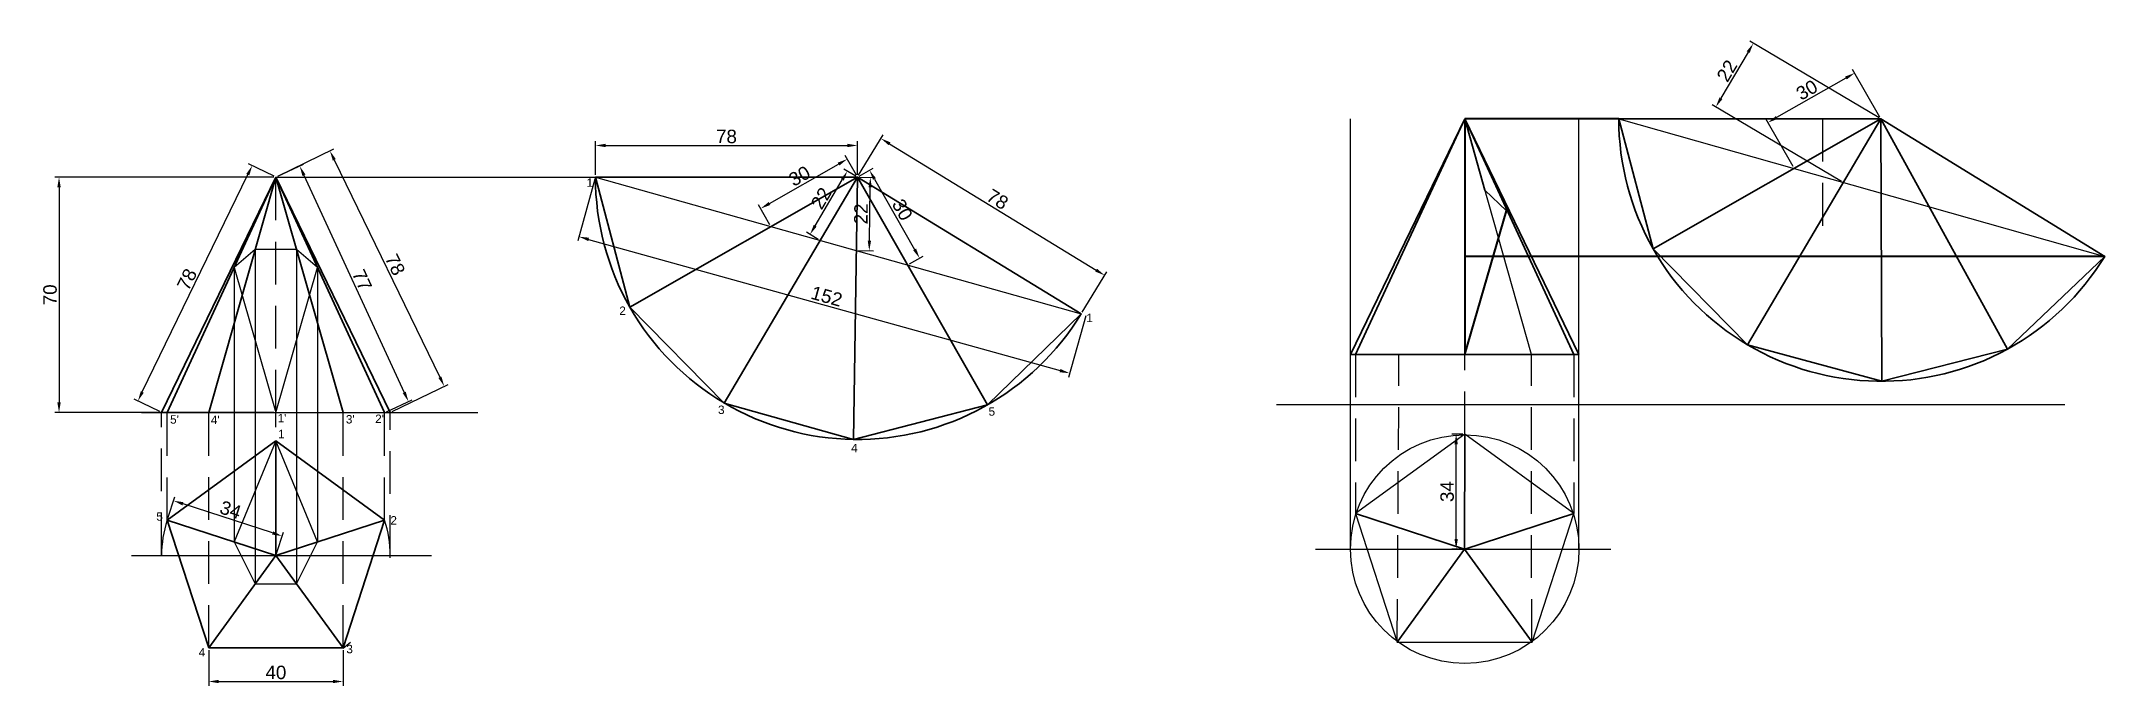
# Model space of a CAD drawing. Header units: millimetres. Extents: x -71 to 2203, y -204 to 553.
# Drawn here: x 1589 to 2203, y -81 to 111 of the extents above; entities that cross this region are included whole.
import ezdxf

# ---------------------------------------------------------------- set-up
doc = ezdxf.new("R2010")
doc.units = ezdxf.units.MM
doc.linetypes.add('HIDDENX2', pattern=[19.05, 12.7, -6.35])
for name, color, linetype in [('construction 2', 253, 'HIDDENX2'), ('construction line', 254, 'Continuous'), ('dimension line', 130, 'Continuous'), ('hidden', 30, 'HIDDENX2'), ('reference line', 7, 'Continuous')]:
    doc.layers.add(name, color=color, linetype=linetype)
doc.layers.add('object line', color=92, linetype='Continuous', lineweight=30)
doc.layers.add('some layer', color=204, linetype='Continuous', lineweight=40)
doc.styles.get("Standard").update_dxf_attribs({"font": 'arial.ttf'})
doc.dimstyles.new('ISO-25', dxfattribs={"dimtxt": 4, "dimasz": 3, "dimexe": 1.25, "dimexo": 0.625, "dimtad": 1, "dimdec": 0, "dimtxsty": 'Standard', "dimcen": 2.5, "dimadec": 0, "dimazin": 0, "dimtfac": 1, "dimtdec": 0, "dimtmove": 0, "dimatfit": 3, "dimfxl": 1, "dimarcsym": 0})

msp = doc.modelspace()

# ---------------------------------------------------------------- texts
at = {"layer": 'reference line', "char_height": 2.5, "attachment_point": 1}
for s, insert in [('1', (1751.01, 69.94)), ('2', (1760.77, 31.85)), ('1', (1899.74, 29.71)), ('3', (1790.16, 2.41)), ('5', (1870.67, 1.9)), ("5'", (1627.07, -0.47)), ("4'", (1639.2, -0.6)), ("1'", (1659.08, -0.07)), ('1', (1659.21, -4.8)), ("3'", (1679.39, -0.42)), ("2'", (1688.11, -0.28)), ('4', (1829.76, -8.97)), ('5', (1622.96, -29.32)), ('2', (1692.65, -30.46)), ('4', (1635.6, -69.67)), ('3', (1679.54, -68.74))]:
    msp.add_mtext_dynamic_manual_height_columns(s, width=4.2145, gutter_width=12.5, heights=[0], dxfattribs=dict(at, insert=insert))

# ---------------------------------------------------------------- blocks, each defined once
blk = doc.blocks.new('*D12')
at = {"layer": 'Defpoints', "color": 0, "transparency": 16777216}
for p in [(1658.56, 70.33), (1690.92, 0.33), (1698.01, 3.61)]:
    blk.add_point(p, dxfattribs=at)
at = {"layer": 'dimension line', "color": 0, "lineweight": -2, "transparency": 16777216}
for p, q in [((1659.13, 70.59), (1666.79, 74.13)), ((1666.91, 70.89), (1696.75, 6.33)), ((1691.49, 0.59), (1699.15, 4.13))]:
    blk.add_line(p, q, dxfattribs=at)
at = {"layer": 'dimension line', "color": 0, "transparency": 16777216}
for points in [[(1667.37, 71.1), (1666.46, 70.68), (1665.65, 73.61)], [(1697.21, 6.54), (1696.3, 6.12), (1698.01, 3.61)]]:
    blk.add_solid(points, dxfattribs=at)
at = {"layer": 'dimension line', "color": 0, "transparency": 16777216, "insert": (1684.22, 39.71), "char_height": 4, "attachment_point": 5, "rotation": 294.81088}
blk.add_mtext('77', dxfattribs=at)
blk = doc.blocks.new('*D27')
at = {"layer": 'Defpoints', "color": 0, "transparency": 16777216}
for p in [(1628.07, -25.88), (1626.2, -31.63), (1658.56, -42.14)]:
    blk.add_point(p, dxfattribs=at)
at = {"layer": 'dimension line', "color": 0, "lineweight": -2, "transparency": 16777216}
for p, q in [((1626.4, -31.03), (1628.46, -24.69)), ((1657.58, -35.47), (1630.92, -26.81)), ((1658.76, -41.55), (1660.82, -35.2))]:
    blk.add_line(p, q, dxfattribs=at)
at = {"layer": 'dimension line', "color": 0, "transparency": 16777216}
for points in [[(1631.08, -26.33), (1630.77, -27.28), (1628.07, -25.88)], [(1657.73, -34.99), (1657.42, -35.94), (1660.43, -36.39)]]:
    blk.add_solid(points, dxfattribs=at)
at = {"layer": 'dimension line', "color": 0, "transparency": 16777216, "insert": (1645.07, -28.6), "char_height": 4, "attachment_point": 5, "rotation": 342}
blk.add_mtext('34', dxfattribs=at)
blk = doc.blocks.new('*D28')
at = {"layer": 'Defpoints', "color": 0, "transparency": 16777216}
for p in [(1638.56, -69.67), (1678.56, -69.67), (1678.56, -79.63)]:
    blk.add_point(p, dxfattribs=at)
at = {"layer": 'dimension line', "color": 0, "lineweight": -2, "transparency": 16777216}
for p, q in [((1638.56, -70.29), (1638.56, -80.88)), ((1678.56, -70.29), (1678.56, -80.88)), ((1641.56, -79.63), (1675.56, -79.63))]:
    blk.add_line(p, q, dxfattribs=at)
at = {"layer": 'dimension line', "color": 0, "transparency": 16777216}
for points in [[(1641.56, -79.13), (1641.56, -80.13), (1638.56, -79.63)], [(1675.56, -79.13), (1675.56, -80.13), (1678.56, -79.63)]]:
    blk.add_solid(points, dxfattribs=at)
at = {"layer": 'dimension line', "color": 0, "transparency": 16777216, "insert": (1658.56, -76.96), "char_height": 4, "attachment_point": 5}
blk.add_mtext('40', dxfattribs=at)
blk = doc.blocks.new('*D29')
at = {"layer": 'Defpoints', "color": 0, "transparency": 16777216}
for p in [(1651.52, 73.76), (1658.56, 70.33), (1624.54, 0.33)]:
    blk.add_point(p, dxfattribs=at)
at = {"layer": 'dimension line', "color": 0, "lineweight": -2, "transparency": 16777216}
for p, q in [((1658, 70.6), (1650.39, 74.3)), ((1618.8, 6.45), (1650.2, 71.06)), ((1623.97, 0.6), (1616.37, 4.3))]:
    blk.add_line(p, q, dxfattribs=at)
at = {"layer": 'dimension line', "color": 0, "transparency": 16777216}
for points in [[(1649.75, 71.28), (1650.65, 70.84), (1651.52, 73.76)], [(1618.35, 6.67), (1619.25, 6.24), (1617.49, 3.76)]]:
    blk.add_solid(points, dxfattribs=at)
at = {"layer": 'dimension line', "color": 0, "transparency": 16777216, "insert": (1632.1, 39.92), "char_height": 4, "attachment_point": 5, "rotation": 64.07625}
blk.add_mtext('78', dxfattribs=at)
blk = doc.blocks.new('*D30')
at = {"layer": 'Defpoints', "color": 0, "transparency": 16777216}
for p in [(1831.66, 79.74), (1753.66, 70.33), (1831.66, 70.33)]:
    blk.add_point(p, dxfattribs=at)
at = {"layer": 'dimension line', "color": 0, "lineweight": -2, "transparency": 16777216}
for p, q in [((1753.66, 70.96), (1753.66, 80.99)), ((1831.66, 70.96), (1831.66, 80.99)), ((1756.66, 79.74), (1828.66, 79.74))]:
    blk.add_line(p, q, dxfattribs=at)
at = {"layer": 'dimension line', "color": 0, "transparency": 16777216}
for points in [[(1756.66, 80.24), (1756.66, 79.24), (1753.66, 79.74)], [(1828.66, 80.24), (1828.66, 79.24), (1831.66, 79.74)]]:
    blk.add_solid(points, dxfattribs=at)
at = {"layer": 'dimension line', "color": 0, "transparency": 16777216, "insert": (1792.66, 82.4), "char_height": 4, "attachment_point": 5}
blk.add_mtext('78', dxfattribs=at)
blk = doc.blocks.new('*D31')
at = {"layer": 'Defpoints', "color": 0, "transparency": 16777216}
for p in [(1828.6, 75.68), (1831.66, 70.33), (1805.9, 55.63)]:
    blk.add_point(p, dxfattribs=at)
at = {"layer": 'dimension line', "color": 0, "lineweight": -2, "transparency": 16777216}
for p, q in [((1805.45, 62.47), (1826, 74.2)), ((1831.35, 70.87), (1827.98, 76.77)), ((1805.59, 56.17), (1802.23, 62.07))]:
    blk.add_line(p, q, dxfattribs=at)
at = {"layer": 'dimension line', "color": 0, "transparency": 16777216}
for points in [[(1825.75, 74.63), (1826.25, 73.76), (1828.6, 75.68)], [(1805.2, 62.91), (1805.7, 62.04), (1802.85, 60.98)]]:
    blk.add_solid(points, dxfattribs=at)
at = {"layer": 'dimension line', "color": 0, "transparency": 16777216, "insert": (1814.4, 70.65), "char_height": 4, "attachment_point": 5, "rotation": 29.71433}
blk.add_mtext('30', dxfattribs=at)
blk = doc.blocks.new('*D32')
at = {"layer": 'Defpoints', "color": 0, "transparency": 16777216}
for p in [(1828.65, 72.11), (1831.66, 70.33), (1820.54, 51.51)]:
    blk.add_point(p, dxfattribs=at)
at = {"layer": 'dimension line', "color": 0, "lineweight": -2, "transparency": 16777216}
for p, q in [((1819.06, 55.87), (1827.13, 69.52)), ((1831.12, 70.65), (1827.58, 72.74)), ((1820, 51.83), (1816.46, 53.92))]:
    blk.add_line(p, q, dxfattribs=at)
at = {"layer": 'dimension line', "color": 0, "transparency": 16777216}
for points in [[(1826.7, 69.78), (1827.56, 69.27), (1828.65, 72.11)], [(1818.63, 56.13), (1819.49, 55.62), (1817.54, 53.29)]]:
    blk.add_solid(points, dxfattribs=at)
at = {"layer": 'dimension line', "color": 0, "transparency": 16777216, "insert": (1820.83, 64.04), "char_height": 4, "attachment_point": 5, "rotation": 59.42866}
blk.add_mtext('22', dxfattribs=at)
blk = doc.blocks.new('*D33')
at = {"layer": 'Defpoints', "color": 0, "transparency": 16777216}
for p in [(1831.66, 70.33), (1835.48, 70.27), (1831.33, 48.48)]:
    blk.add_point(p, dxfattribs=at)
at = {"layer": 'dimension line', "color": 0, "lineweight": -2, "transparency": 16777216}
for p, q in [((1832.28, 70.32), (1836.73, 70.26)), ((1835.2, 51.42), (1835.43, 67.27)), ((1831.96, 48.47), (1836.4, 48.4))]:
    blk.add_line(p, q, dxfattribs=at)
at = {"layer": 'dimension line', "color": 0, "transparency": 16777216}
for points in [[(1834.93, 67.28), (1835.93, 67.27), (1835.48, 70.27)], [(1834.7, 51.43), (1835.7, 51.41), (1835.15, 48.42)]]:
    blk.add_solid(points, dxfattribs=at)
at = {"layer": 'dimension line', "color": 0, "transparency": 16777216, "insert": (1832.68, 59.39), "char_height": 4, "attachment_point": 5, "rotation": 89.14299}
blk.add_mtext('22', dxfattribs=at)
blk = doc.blocks.new('*D34')
at = {"layer": 'Defpoints', "color": 0, "transparency": 16777216}
for p in [(1831.66, 70.33), (1846.58, 44.19), (1850.15, 46.23)]:
    blk.add_point(p, dxfattribs=at)
at = {"layer": 'dimension line', "color": 0, "lineweight": -2, "transparency": 16777216}
for p, q in [((1832.2, 70.64), (1836.32, 72.99)), ((1836.72, 69.76), (1848.66, 48.83)), ((1847.12, 44.5), (1851.24, 46.85))]:
    blk.add_line(p, q, dxfattribs=at)
at = {"layer": 'dimension line', "color": 0, "transparency": 16777216}
for points in [[(1837.15, 70.01), (1836.28, 69.52), (1835.23, 72.37)], [(1849.1, 49.08), (1848.23, 48.58), (1850.15, 46.23)]]:
    blk.add_solid(points, dxfattribs=at)
at = {"layer": 'dimension line', "color": 0, "transparency": 16777216, "insert": (1845.01, 60.62), "char_height": 4, "attachment_point": 5, "rotation": 299.71433}
blk.add_mtext('30', dxfattribs=at)
blk = doc.blocks.new('*D35')
at = {"layer": 'Defpoints', "color": 0, "transparency": 16777216}
for p in [(1831.66, 70.33), (1905.22, 41.12), (1898.21, 29.66)]:
    blk.add_point(p, dxfattribs=at)
at = {"layer": 'dimension line', "color": 0, "lineweight": -2, "transparency": 16777216}
for p, q in [((1831.98, 70.86), (1839.31, 82.86)), ((1841.22, 80.23), (1902.66, 42.69)), ((1898.54, 30.19), (1905.87, 42.19))]:
    blk.add_line(p, q, dxfattribs=at)
at = {"layer": 'dimension line', "color": 0, "transparency": 16777216}
for points in [[(1841.48, 80.66), (1840.96, 79.8), (1838.66, 81.79)], [(1902.92, 43.11), (1902.4, 42.26), (1905.22, 41.12)]]:
    blk.add_solid(points, dxfattribs=at)
at = {"layer": 'dimension line', "color": 0, "transparency": 16777216, "insert": (1873.33, 63.73), "char_height": 4, "attachment_point": 5, "rotation": 328.57166}
blk.add_mtext('78', dxfattribs=at)
blk = doc.blocks.new('*D36')
at = {"layer": 'Defpoints', "color": 0, "transparency": 16777216}
for p in [(1658.56, 70.33), (1708.67, 8.15), (1692.59, 0.33)]:
    blk.add_point(p, dxfattribs=at)
at = {"layer": 'dimension line', "color": 0, "lineweight": -2, "transparency": 16777216}
for p, q in [((1659.13, 70.6), (1675.77, 78.69)), ((1675.95, 75.45), (1707.36, 10.84)), ((1693.15, 0.6), (1709.79, 8.69))]:
    blk.add_line(p, q, dxfattribs=at)
at = {"layer": 'dimension line', "color": 0, "transparency": 16777216}
for points in [[(1676.4, 75.67), (1675.5, 75.23), (1674.64, 78.15)], [(1707.81, 11.06), (1706.91, 10.63), (1708.67, 8.15)]]:
    blk.add_solid(points, dxfattribs=at)
at = {"layer": 'dimension line', "color": 0, "transparency": 16777216, "insert": (1694.05, 44.31), "char_height": 4, "attachment_point": 5, "rotation": 295.92375}
blk.add_mtext('78', dxfattribs=at)
blk = doc.blocks.new('*D37')
at = {"layer": 'Defpoints', "color": 0, "transparency": 16777216}
for p in [(1753.66, 70.33), (1899.74, 29.71), (1894.82, 12.01)]:
    blk.add_point(p, dxfattribs=at)
at = {"layer": 'dimension line', "color": 0, "lineweight": -2, "transparency": 16777216}
for p, q in [((1753.49, 69.73), (1748.4, 51.42)), ((1751.63, 51.82), (1891.93, 12.81)), ((1899.58, 29.11), (1894.49, 10.8))]:
    blk.add_line(p, q, dxfattribs=at)
at = {"layer": 'dimension line', "color": 0, "transparency": 16777216}
for points in [[(1751.76, 52.31), (1751.49, 51.34), (1748.74, 52.63)], [(1892.06, 13.29), (1891.8, 12.33), (1894.82, 12.01)]]:
    blk.add_solid(points, dxfattribs=at)
at = {"layer": 'dimension line', "color": 0, "transparency": 16777216, "insert": (1822.49, 34.89), "char_height": 4, "attachment_point": 5, "rotation": 344.46046}
blk.add_mtext('152', dxfattribs=at)
blk = doc.blocks.new('*D38')
at = {"layer": 'Defpoints', "color": 0, "transparency": 16777216}
for p in [(1658.56, 70.33), (1594.02, 0.33), (1658.56, 0.33)]:
    blk.add_point(p, dxfattribs=at)
at = {"layer": 'dimension line', "color": 0, "lineweight": -2, "transparency": 16777216}
for p, q in [((1657.94, 70.33), (1592.77, 70.33)), ((1594.02, 67.33), (1594.02, 3.33)), ((1657.94, 0.33), (1592.77, 0.33))]:
    blk.add_line(p, q, dxfattribs=at)
at = {"layer": 'dimension line', "color": 0, "transparency": 16777216}
for points in [[(1593.52, 67.33), (1594.52, 67.33), (1594.02, 70.33)], [(1593.52, 3.33), (1594.52, 3.33), (1594.02, 0.33)]]:
    blk.add_solid(points, dxfattribs=at)
at = {"layer": 'dimension line', "color": 0, "transparency": 16777216, "insert": (1591.36, 35.33), "char_height": 4, "attachment_point": 5, "rotation": 90}
blk.add_mtext('70', dxfattribs=at)
blk = doc.blocks.new('*D43')
at = {"layer": 'construction line', "color": 0, "lineweight": -2, "transparency": 16777216}
for p, q in [((2011.78, -6.1), (2008.58, -6.1)), ((2009.83, -37.24), (2009.83, -9.1)), ((2011.73, -40.24), (2008.58, -40.24))]:
    blk.add_line(p, q, dxfattribs=at)
at = {"layer": 'construction line', "color": 0, "transparency": 16777216}
for points in [[(2009.33, -9.1), (2010.33, -9.1), (2009.83, -6.1)], [(2009.33, -37.24), (2010.33, -37.24), (2009.83, -40.24)]]:
    blk.add_solid(points, dxfattribs=at)
at = {"layer": 'Defpoints', "color": 0, "transparency": 16777216}
for p in [(2009.83, -6.1), (2012.4, -6.1), (2012.36, -40.24)]:
    blk.add_point(p, dxfattribs=at)
at = {"layer": 'construction line', "color": 0, "transparency": 16777216, "insert": (2007.16, -23.17), "char_height": 4, "attachment_point": 5, "rotation": 90}
blk.add_mtext('34', dxfattribs=at)
blk = doc.blocks.new('*D44')
at = {"layer": 'Defpoints', "color": 0, "transparency": 16777216}
for p in [(2102.62, 86.54), (2136.23, 87.64), (2110.4, 72.9)]:
    blk.add_point(p, dxfattribs=at)
at = {"layer": 'some layer', "color": 0, "lineweight": -2, "transparency": 16777216}
for p, q in [((2125.84, 99.79), (2105.22, 88.02)), ((2135.92, 88.18), (2127.83, 102.37)), ((2110.09, 73.44), (2102, 87.62))]:
    blk.add_line(p, q, dxfattribs=at)
at = {"layer": 'some layer', "color": 0, "transparency": 16777216}
for points in [[(2125.59, 100.23), (2126.09, 99.36), (2128.45, 101.28)], [(2104.98, 88.46), (2105.47, 87.59), (2102.62, 86.54)]]:
    blk.add_solid(points, dxfattribs=at)
at = {"layer": 'some layer', "color": 0, "transparency": 16777216, "insert": (2114.21, 96.23), "char_height": 4, "attachment_point": 5, "rotation": 29.71433}
blk.add_mtext('30', dxfattribs=at)
blk = doc.blocks.new('*D45')
at = {"layer": 'Defpoints', "color": 0, "transparency": 16777216}
for p in [(2087.11, 91.18), (2136.23, 87.64), (2125.07, 68.75)]:
    blk.add_point(p, dxfattribs=at)
at = {"layer": 'some layer', "color": 0, "lineweight": -2, "transparency": 16777216}
for p, q in [((2135.69, 87.96), (2097.19, 110.7)), ((2096.74, 107.49), (2088.63, 93.76)), ((2124.54, 69.07), (2086.03, 91.82))]:
    blk.add_line(p, q, dxfattribs=at)
at = {"layer": 'some layer', "color": 0, "transparency": 16777216}
for points in [[(2096.31, 107.74), (2097.17, 107.23), (2098.26, 110.07)], [(2088.2, 94.02), (2089.06, 93.51), (2087.11, 91.18)]]:
    blk.add_solid(points, dxfattribs=at)
at = {"layer": 'some layer', "color": 0, "transparency": 16777216, "insert": (2090.42, 101.96), "char_height": 4, "attachment_point": 5, "rotation": 59.42866}
blk.add_mtext('22', dxfattribs=at)

# ---------------------------------------------------------------- dimensions: what is measured, and where the dimension line sits
at = {"layer": 'construction line'}
dim = msp.add_linear_dim(base=(2009.83, -6.1), p1=(2012.36, -40.24), p2=(2012.4, -6.1), angle=90, dimstyle='ISO-25', dxfattribs=at)
dim.commit()
dim.dimension.update_dxf_attribs({"geometry": '*D43', "text_midpoint": (2007.16, -23.17)})
at = {"layer": 'dimension line'}
for p1, p2, distance, picture, middle in [((1753.66, 70.33), (1831.66, 70.33), 9.4, '*D30', (1792.66, 82.4)), ((1831.66, 70.33), (1898.21, 29.66), 13.43, '*D35', (1873.33, 63.73)), ((1624.54, 0.33), (1658.56, 70.33), 7.84, '*D29', (1632.1, 39.92)), ((1658.56, 70.33), (1692.59, 0.33), 17.88, '*D36', (1694.05, 44.31)), ((1658.56, 70.33), (1690.92, 0.33), 7.81, '*D12', (1684.22, 39.71)), ((1805.9, 55.63), (1831.66, 70.33), 6.16, '*D31', (1814.4, 70.65)), ((1753.66, 70.33), (1899.74, 29.71), -18.37, '*D37', (1822.49, 34.89)), ((1820.54, 51.51), (1831.66, 70.33), 3.49, '*D32', (1820.83, 64.04)), ((1831.33, 48.48), (1831.66, 70.33), -3.82, '*D33', (1832.68, 59.39)), ((1831.66, 70.33), (1846.58, 44.19), 4.11, '*D34', (1845.01, 60.62)), ((1658.56, -42.14), (1626.2, -31.63), -6.04, '*D27', (1645.07, -28.6)), ((1638.56, -69.67), (1678.56, -69.67), -9.96, '*D28', (1658.56, -76.96))]:
    dim = msp.add_aligned_dim(p1=p1, p2=p2, distance=distance, dimstyle='ISO-25', dxfattribs=at)
    dim.commit()
    dim.dimension.update_dxf_attribs({"geometry": picture, "text_midpoint": middle})
dim = msp.add_linear_dim(base=(1594.02, 0.33), p1=(1658.56, 70.33), p2=(1658.56, 0.33), angle=90, dimstyle='ISO-25', dxfattribs=at)
dim.commit()
dim.dimension.update_dxf_attribs({"geometry": '*D38', "text_midpoint": (1591.36, 35.33)})
at = {"layer": 'some layer', "color": 9, "true_color": 0xd19cc7}
dim = msp.add_aligned_dim(p1=(2136.23, 87.64), p2=(2125.07, 68.75), distance=-44.1, dimstyle='ISO-25', dxfattribs=at)
dim.commit()
dim.dimension.update_dxf_attribs({"geometry": '*D45', "text_midpoint": (2090.42, 101.96)})
at = {"layer": 'some layer', "color": 40, "true_color": 0xf8d731}
dim = msp.add_aligned_dim(p1=(2136.23, 87.64), p2=(2110.4, 72.9), distance=-15.7, dimstyle='ISO-25', dxfattribs=at)
dim.commit()
dim.dimension.update_dxf_attribs({"geometry": '*D44', "text_midpoint": (2114.21, 96.23)})

# ---------------------------------------------------------------- linework, layer by layer
at = {"layer": 'construction 2'}
for p, q in [((2012.4, 87.64), (2118.91, 87.64)), ((2118.91, 87.64), (2118.91, 52.79)), ((2012.4, 17.64), (1979.92, 17.64)), ((1979.92, 17.64), (1979.92, -29.7)), ((1992.32, -67.89), (1992.82, 17.64)), ((2012.4, -6.1), (2012.4, 17.64)), ((2012.4, 17.64), (2044.88, 17.64)), ((2032.32, -67.89), (2032.25, 17.64)), ((2044.88, 17.64), (2044.88, -29.7)), ((1624.54, -42.14), (1624.54, 0.33)), ((1626.2, -31.63), (1626.2, 0.33)), ((1638.56, -69.67), (1638.56, 0.33)), ((1658.56, -42.14), (1658.56, 0.33)), ((1678.56, -69.67), (1678.56, 0.33)), ((1690.92, -31.63), (1690.92, 0.33)), ((1692.59, -42.9), (1692.59, 0.33))]:
    msp.add_line(p, q, dxfattribs=at)
at = {"layer": 'construction line'}
for p, q in [((1978.38, -40.27), (1978.38, 87.64)), ((2046.38, -40.27), (2046.38, 87.64)), ((1658.56, 70.33), (1831.66, 70.33)), ((1646.16, 43.5), (1646.16, -38.11)), ((1652.41, 48.79), (1652.41, -50.61)), ((1664.72, 48.79), (1664.72, -50.61)), ((1670.97, 43.5), (1670.97, -38.11)), ((1618.56, 0.33), (1718.68, 0.33)), ((1615.63, -42.14), (1704.91, -42.14)), ((1968, -40.27), (2055.85, -40.27))]:
    msp.add_line(p, q, dxfattribs=at)
at = {"layer": 'construction line', "color": 9, "true_color": 0xd19cc7}
for p, q in [((2032.25, 17.64), (2012.4, 87.64)), ((2012.4, 87.64), (2018.4, 66.48))]:
    msp.add_line(p, q, dxfattribs=at)
at = {"layer": 'construction line'}
msp.add_circle((2012.38, -40.27), 34, dxfattribs=at)
for start, end in [(162, 180), (360, 18), (306, 310.78312)]:
    msp.add_arc((1658.56, -42.14), 34.03, start, end, dxfattribs=at)
at = {"layer": 'hidden'}
msp.add_line((1658.56, 0.33), (1658.56, 70.33), dxfattribs=at)
at = {"layer": 'object line'}
for p, q in [((2012.4, 87.64), (1978.38, 17.64)), ((2012.4, 87.64), (1979.92, 17.64)), ((2012.4, 17.64), (2012.4, 87.64)), ((2012.4, 87.64), (2044.88, 17.64)), ((2046.38, 17.64), (2012.4, 87.64)), ((2136.23, 87.64), (2058.23, 87.64)), ((2058.23, 87.64), (2068.49, 48.98)), ((2136.23, 87.64), (2068.49, 48.98)), ((2136.23, 87.64), (2096.56, 20.48)), ((2136.23, 87.64), (2202.86, 46.77)), ((2136.23, 87.64), (2173.92, 19.16)), ((2136.23, 87.64), (2136.56, 9.64)), ((1624.54, 0.33), (1658.56, 70.33)), ((1658.56, 70.33), (1626.2, 0.33)), ((1638.56, 0.33), (1658.56, 70.33)), ((1658.56, 70.33), (1690.92, 0.33)), ((1658.56, 70.33), (1678.56, 0.33)), ((1658.56, 70.33), (1692.59, 0.33)), ((1753.66, 70.33), (1831.66, 70.33)), ((1753.66, 70.33), (1763.91, 31.67)), ((1763.91, 31.67), (1831.66, 70.33)), ((1791.99, 3.17), (1831.66, 70.33)), ((1830.49, -7.66), (1831.66, 70.33)), ((1831.66, 70.33), (1898.21, 29.66)), ((1831.66, 70.33), (1870.32, 2.59)), ((2068.49, 48.98), (2096.56, 20.48)), ((2173.92, 19.16), (2202.86, 46.77)), ((1763.91, 31.67), (1791.99, 3.17)), ((1870.32, 2.59), (1898.21, 29.66)), ((2096.56, 20.48), (2136.56, 9.64)), ((2136.56, 9.64), (2173.92, 19.16)), ((1979.92, 17.64), (1978.38, 17.64)), ((1979.92, 17.64), (2044.88, 17.64)), ((2044.88, 17.64), (2046.38, 17.64)), ((1791.99, 3.17), (1830.49, -7.66)), ((1830.49, -7.66), (1870.32, 2.59)), ((2012.4, -6.1), (2012.36, -40.24)), ((1626.2, -31.63), (1658.56, -8.12)), ((1690.92, -31.63), (1658.56, -8.12)), ((1658.56, -8.12), (1658.56, -42.14)), ((1979.92, -29.7), (2012.36, -40.24)), ((2012.38, -40.27), (2044.88, -29.7)), ((1638.56, -69.67), (1626.2, -31.63)), ((1626.2, -31.63), (1658.56, -42.14)), ((1658.56, -42.14), (1690.92, -31.63)), ((1678.56, -69.67), (1690.92, -31.63)), ((1638.56, -69.67), (1658.56, -42.14)), ((1658.56, -42.14), (1678.56, -69.67)), ((2012.36, -40.24), (1992.32, -67.89)), ((2012.36, -40.24), (2032.48, -67.89)), ((1638.56, -69.67), (1678.56, -69.67))]:
    msp.add_line(p, q, dxfattribs=at)
at = {"layer": 'object line', "color": 9, "true_color": 0xd19cc7}
for p, q in [((2012.4, 87.64), (2018.32, 66.45)), ((2024.79, 60.32), (2018.4, 66.48))]:
    msp.add_line(p, q, dxfattribs=at)
at = {"layer": 'object line'}
for centre, radius, start, end in [((2136.23, 87.64), 78, 180, 209.71433), ((1831.66, 70.33), 78, 180, 209.71433), ((2136.23, 87.64), 78, 209.71433, 239.42866), ((2136.23, 87.64), 78.16, 298.82528, 328.47608), ((1831.66, 70.33), 78, 209.71433, 239.42866), ((1831.66, 70.33), 78, 298.85732, 328.57166), ((2136.23, 87.64), 78, 239.42866, 269.14299), ((2136.56, 87.64), 78.01, 268.90184, 298.61398), ((1831.66, 70.33), 78, 239.42866, 269.14299), ((1831.66, 70.33), 78, 269.14299, 298.85732)]:
    msp.add_arc(centre, radius, start, end, dxfattribs=at)
at = {"layer": 'reference line'}
for p, q in [((2058.23, 87.64), (2202.86, 46.77)), ((1753.66, 70.33), (1898.21, 29.66)), ((1652.41, 48.79), (1646.16, 43.5)), ((1646.16, 43.5), (1658.56, 0.33)), ((1664.72, 48.79), (1652.41, 48.79)), ((1658.56, 0.33), (1670.97, 43.5)), ((1670.97, 43.5), (1664.72, 48.79)), ((1956.38, 2.68), (2190.97, 2.68)), ((1658.56, -8.12), (1646.16, -38.11)), ((1670.97, -38.11), (1658.56, -8.12)), ((1646.16, -38.11), (1652.41, -50.61)), ((1664.72, -50.61), (1670.97, -38.11)), ((1652.41, -50.61), (1664.72, -50.61)), ((1992.32, -67.89), (2032.32, -67.89))]:
    msp.add_line(p, q, dxfattribs=at)
msp.add_lwpolyline([(1992.32, -67.89), (2032.48, -67.89), (2044.88, -29.7), (2012.4, -6.1), (1979.92, -29.7)], close=True, dxfattribs=at)
at = {"layer": 'some layer'}
for p, q in [((2058.23, 87.64), (2012.4, 87.64)), ((2012.4, 87.64), (2012.4, 17.64)), ((2202.86, 46.77), (2012.4, 46.77))]:
    msp.add_line(p, q, dxfattribs=at)
at = {"layer": 'some layer', "color": 40, "true_color": 0xf8d731}
msp.add_line((2012.4, 17.64), (2024.79, 60.32), dxfattribs=at)

msp.set_redraw_order([(e.dxf.handle, doc.entitydb.next_handle()) for e in msp.query("TEXT MTEXT ATTDEF DIMENSION ARC_DIMENSION")])  # texts and dimensions are drawn at this point

doc.saveas('drawing.dxf')
